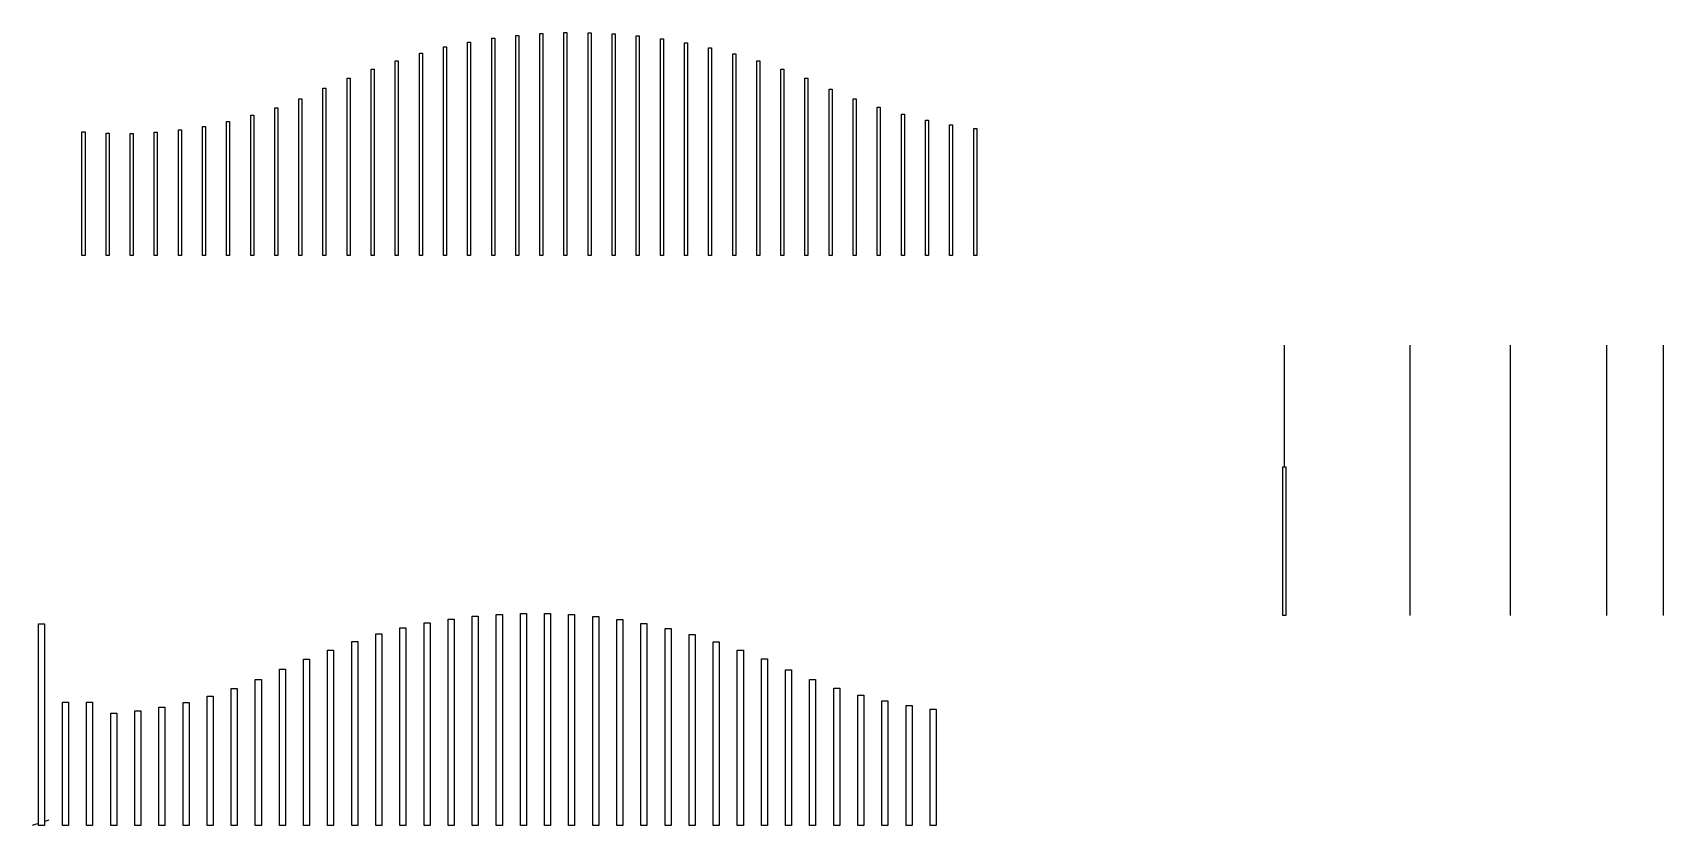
# Model space of a CAD drawing. Header units: millimetres. Extents: x -244126 to 368105, y -173968 to 259060.
# Drawn here: x -206206 to -179139, y -7092 to 6060 of the extents above; entities that cross this region are included whole.
import ezdxf

# ---------------------------------------------------------------- set-up
doc = ezdxf.new("R2010")
doc.units = ezdxf.units.MM
doc.header["$MEASUREMENT"] = 0
for name, color, linetype in [('000 - WIPEOUT', 250, 'Continuous'), ('002 - STRUCTURAL STEEL', 4, 'Continuous'), ('A04_TUBE SERIES', 7, 'Continuous')]:
    doc.layers.add(name, color=color, linetype=linetype)

# ---------------------------------------------------------------- blocks, each defined once
blk = doc.blocks.new('*U4056')
at = {"color": 0}
blk.add_wipeout([(-50, 1986), (50, 1986), (50, 0), (-50, 0)], dxfattribs=at).dxf.layer = '000 - WIPEOUT'
at = {"layer": '002 - STRUCTURAL STEEL', "color": 0, "linetype": 'ByBlock'}
blk.add_lwpolyline([(-50, 1986), (50, 1986), (50, 0), (-50, 0)], close=True, dxfattribs=at)
blk = doc.blocks.new('*U4057')
at = {"color": 0}
blk.add_wipeout([(-50, 2064), (50, 2064), (50, 0), (-50, 0)], dxfattribs=at).dxf.layer = '000 - WIPEOUT'
at = {"layer": '002 - STRUCTURAL STEEL', "color": 0, "linetype": 'ByBlock'}
blk.add_lwpolyline([(-50, 2064), (50, 2064), (50, 0), (-50, 0)], close=True, dxfattribs=at)
blk = doc.blocks.new('*U4058')
at = {"color": 0}
blk.add_wipeout([(-50, 2162), (50, 2162), (50, 0), (-50, 0)], dxfattribs=at).dxf.layer = '000 - WIPEOUT'
at = {"layer": '002 - STRUCTURAL STEEL', "color": 0, "linetype": 'ByBlock'}
blk.add_lwpolyline([(-50, 2162), (50, 2162), (50, 0), (-50, 0)], close=True, dxfattribs=at)
blk = doc.blocks.new('*U4059')
at = {"color": 0}
blk.add_wipeout([(-50, 2279), (50, 2279), (50, 0), (-50, 0)], dxfattribs=at).dxf.layer = '000 - WIPEOUT'
at = {"layer": '002 - STRUCTURAL STEEL', "color": 0, "linetype": 'ByBlock'}
blk.add_lwpolyline([(-50, 2279), (50, 2279), (50, 0), (-50, 0)], close=True, dxfattribs=at)
blk = doc.blocks.new('*U4039')
at = {"color": 0}
blk.add_wipeout([(-50, 2418), (50, 2418), (50, 0), (-50, 0)], dxfattribs=at).dxf.layer = '000 - WIPEOUT'
at = {"layer": '002 - STRUCTURAL STEEL', "color": 0, "linetype": 'ByBlock'}
blk.add_lwpolyline([(-50, 2418), (50, 2418), (50, 0), (-50, 0)], close=True, dxfattribs=at)
blk = doc.blocks.new('*U4060')
at = {"color": 0}
blk.add_wipeout([(-50, 2578), (50, 2578), (50, 0), (-50, 0)], dxfattribs=at).dxf.layer = '000 - WIPEOUT'
at = {"layer": '002 - STRUCTURAL STEEL', "color": 0, "linetype": 'ByBlock'}
blk.add_lwpolyline([(-50, 2578), (50, 2578), (50, 0), (-50, 0)], close=True, dxfattribs=at)
blk = doc.blocks.new('*U4061')
at = {"color": 0}
blk.add_wipeout([(-50, 2761), (50, 2761), (50, 0), (-50, 0)], dxfattribs=at).dxf.layer = '000 - WIPEOUT'
at = {"layer": '002 - STRUCTURAL STEEL', "color": 0, "linetype": 'ByBlock'}
blk.add_lwpolyline([(-50, 2761), (50, 2761), (50, 0), (-50, 0)], close=True, dxfattribs=at)
blk = doc.blocks.new('*U4052')
at = {"color": 0}
blk.add_wipeout([(-50, 2908), (50, 2908), (50, 0), (-50, 0)], dxfattribs=at).dxf.layer = '000 - WIPEOUT'
at = {"layer": '002 - STRUCTURAL STEEL', "color": 0, "linetype": 'ByBlock'}
blk.add_lwpolyline([(-50, 2908), (50, 2908), (50, 0), (-50, 0)], close=True, dxfattribs=at)
blk = doc.blocks.new('*U4053')
at = {"color": 0}
blk.add_wipeout([(-50, 3045), (50, 3045), (50, 0), (-50, 0)], dxfattribs=at).dxf.layer = '000 - WIPEOUT'
at = {"layer": '002 - STRUCTURAL STEEL', "color": 0, "linetype": 'ByBlock'}
blk.add_lwpolyline([(-50, 3045), (50, 3045), (50, 0), (-50, 0)], close=True, dxfattribs=at)
blk = doc.blocks.new('*U4054')
at = {"color": 0}
blk.add_wipeout([(-50, 3164), (50, 3164), (50, 0), (-50, 0)], dxfattribs=at).dxf.layer = '000 - WIPEOUT'
at = {"layer": '002 - STRUCTURAL STEEL', "color": 0, "linetype": 'ByBlock'}
blk.add_lwpolyline([(-50, 3164), (50, 3164), (50, 0), (-50, 0)], close=True, dxfattribs=at)
blk = doc.blocks.new('*U4055')
at = {"color": 0}
blk.add_wipeout([(-50, 3264), (50, 3264), (50, 0), (-50, 0)], dxfattribs=at).dxf.layer = '000 - WIPEOUT'
at = {"layer": '002 - STRUCTURAL STEEL', "color": 0, "linetype": 'ByBlock'}
blk.add_lwpolyline([(-50, 3264), (50, 3264), (50, 0), (-50, 0)], close=True, dxfattribs=at)
blk = doc.blocks.new('*U4047')
at = {"color": 0}
blk.add_wipeout([(-50, 3347), (50, 3347), (50, 0), (-50, 0)], dxfattribs=at).dxf.layer = '000 - WIPEOUT'
at = {"layer": '002 - STRUCTURAL STEEL', "color": 0, "linetype": 'ByBlock'}
blk.add_lwpolyline([(-50, 3347), (50, 3347), (50, 0), (-50, 0)], close=True, dxfattribs=at)
blk = doc.blocks.new('*U4048')
at = {"color": 0}
blk.add_wipeout([(-50, 3413), (50, 3413), (50, 0), (-50, 0)], dxfattribs=at).dxf.layer = '000 - WIPEOUT'
at = {"layer": '002 - STRUCTURAL STEEL', "color": 0, "linetype": 'ByBlock'}
blk.add_lwpolyline([(-50, 3413), (50, 3413), (50, 0), (-50, 0)], close=True, dxfattribs=at)
blk = doc.blocks.new('*U4049')
at = {"color": 0}
blk.add_wipeout([(-50, 3463), (50, 3463), (50, 0), (-50, 0)], dxfattribs=at).dxf.layer = '000 - WIPEOUT'
at = {"layer": '002 - STRUCTURAL STEEL', "color": 0, "linetype": 'ByBlock'}
blk.add_lwpolyline([(-50, 3463), (50, 3463), (50, 0), (-50, 0)], close=True, dxfattribs=at)
blk = doc.blocks.new('*U4050')
at = {"color": 0}
blk.add_wipeout([(-50, 3497), (50, 3497), (50, 0), (-50, 0)], dxfattribs=at).dxf.layer = '000 - WIPEOUT'
at = {"layer": '002 - STRUCTURAL STEEL', "color": 0, "linetype": 'ByBlock'}
blk.add_lwpolyline([(-50, 3497), (50, 3497), (50, 0), (-50, 0)], close=True, dxfattribs=at)
blk = doc.blocks.new('*U4051')
at = {"color": 0}
blk.add_wipeout([(-50, 3514), (50, 3514), (50, 0), (-50, 0)], dxfattribs=at).dxf.layer = '000 - WIPEOUT'
at = {"layer": '002 - STRUCTURAL STEEL', "color": 0, "linetype": 'ByBlock'}
blk.add_lwpolyline([(-50, 3514), (50, 3514), (50, 0), (-50, 0)], close=True, dxfattribs=at)
blk = doc.blocks.new('*U4042')
at = {"color": 0}
blk.add_wipeout([(-50, 3515), (50, 3515), (50, 0), (-50, 0)], dxfattribs=at).dxf.layer = '000 - WIPEOUT'
at = {"layer": '002 - STRUCTURAL STEEL', "color": 0, "linetype": 'ByBlock'}
blk.add_lwpolyline([(-50, 3515), (50, 3515), (50, 0), (-50, 0)], close=True, dxfattribs=at)
blk = doc.blocks.new('*U4043')
at = {"color": 0}
blk.add_wipeout([(-50, 3500), (50, 3500), (50, 0), (-50, 0)], dxfattribs=at).dxf.layer = '000 - WIPEOUT'
at = {"layer": '002 - STRUCTURAL STEEL', "color": 0, "linetype": 'ByBlock'}
blk.add_lwpolyline([(-50, 3500), (50, 3500), (50, 0), (-50, 0)], close=True, dxfattribs=at)
blk = doc.blocks.new('*U4044')
at = {"color": 0}
blk.add_wipeout([(-50, 3469), (50, 3469), (50, 0), (-50, 0)], dxfattribs=at).dxf.layer = '000 - WIPEOUT'
at = {"layer": '002 - STRUCTURAL STEEL', "color": 0, "linetype": 'ByBlock'}
blk.add_lwpolyline([(-50, 3469), (50, 3469), (50, 0), (-50, 0)], close=True, dxfattribs=at)
blk = doc.blocks.new('*U4045')
at = {"color": 0}
blk.add_wipeout([(-50, 3421), (50, 3421), (50, 0), (-50, 0)], dxfattribs=at).dxf.layer = '000 - WIPEOUT'
at = {"layer": '002 - STRUCTURAL STEEL', "color": 0, "linetype": 'ByBlock'}
blk.add_lwpolyline([(-50, 3421), (50, 3421), (50, 0), (-50, 0)], close=True, dxfattribs=at)
blk = doc.blocks.new('*U4046')
at = {"color": 0}
blk.add_wipeout([(-50, 3358), (50, 3358), (50, 0), (-50, 0)], dxfattribs=at).dxf.layer = '000 - WIPEOUT'
at = {"layer": '002 - STRUCTURAL STEEL', "color": 0, "linetype": 'ByBlock'}
blk.add_lwpolyline([(-50, 3358), (50, 3358), (50, 0), (-50, 0)], close=True, dxfattribs=at)
blk = doc.blocks.new('*U4027')
at = {"color": 0}
blk.add_wipeout([(-50, 3277), (50, 3277), (50, 0), (-50, 0)], dxfattribs=at).dxf.layer = '000 - WIPEOUT'
at = {"layer": '002 - STRUCTURAL STEEL', "color": 0, "linetype": 'ByBlock'}
blk.add_lwpolyline([(-50, 3277), (50, 3277), (50, 0), (-50, 0)], close=True, dxfattribs=at)
blk = doc.blocks.new('*U4028')
at = {"color": 0}
blk.add_wipeout([(-50, 3177), (50, 3177), (50, 0), (-50, 0)], dxfattribs=at).dxf.layer = '000 - WIPEOUT'
at = {"layer": '002 - STRUCTURAL STEEL', "color": 0, "linetype": 'ByBlock'}
blk.add_lwpolyline([(-50, 3177), (50, 3177), (50, 0), (-50, 0)], close=True, dxfattribs=at)
blk = doc.blocks.new('*U4029')
at = {"color": 0}
blk.add_wipeout([(-50, 3049), (50, 3049), (50, 0), (-50, 0)], dxfattribs=at).dxf.layer = '000 - WIPEOUT'
at = {"layer": '002 - STRUCTURAL STEEL', "color": 0, "linetype": 'ByBlock'}
blk.add_lwpolyline([(-50, 3049), (50, 3049), (50, 0), (-50, 0)], close=True, dxfattribs=at)
blk = doc.blocks.new('*U4030')
at = {"color": 0}
blk.add_wipeout([(-50, 2909), (50, 2909), (50, 0), (-50, 0)], dxfattribs=at).dxf.layer = '000 - WIPEOUT'
at = {"layer": '002 - STRUCTURAL STEEL', "color": 0, "linetype": 'ByBlock'}
blk.add_lwpolyline([(-50, 2909), (50, 2909), (50, 0), (-50, 0)], close=True, dxfattribs=at)
blk = doc.blocks.new('*U4038')
at = {"color": 0}
blk.add_wipeout([(-50, 2757), (50, 2757), (50, 0), (-50, 0)], dxfattribs=at).dxf.layer = '000 - WIPEOUT'
at = {"layer": '002 - STRUCTURAL STEEL', "color": 0, "linetype": 'ByBlock'}
blk.add_lwpolyline([(-50, 2757), (50, 2757), (50, 0), (-50, 0)], close=True, dxfattribs=at)
blk = doc.blocks.new('*U4062')
at = {"color": 0}
blk.add_wipeout([(-50, 2593), (50, 2593), (50, 0), (-50, 0)], dxfattribs=at).dxf.layer = '000 - WIPEOUT'
at = {"layer": '002 - STRUCTURAL STEEL', "color": 0, "linetype": 'ByBlock'}
blk.add_lwpolyline([(-50, 2593), (50, 2593), (50, 0), (-50, 0)], close=True, dxfattribs=at)
blk = doc.blocks.new('*U4040')
at = {"color": 0}
blk.add_wipeout([(-50, 2269), (50, 2269), (50, 0), (-50, 0)], dxfattribs=at).dxf.layer = '000 - WIPEOUT'
at = {"layer": '002 - STRUCTURAL STEEL', "color": 0, "linetype": 'ByBlock'}
blk.add_lwpolyline([(-50, 2269), (50, 2269), (50, 0), (-50, 0)], close=True, dxfattribs=at)
blk = doc.blocks.new('*U4041')
at = {"color": 0}
blk.add_wipeout([(-50, 2144), (50, 2144), (50, 0), (-50, 0)], dxfattribs=at).dxf.layer = '000 - WIPEOUT'
at = {"layer": '002 - STRUCTURAL STEEL', "color": 0, "linetype": 'ByBlock'}
blk.add_lwpolyline([(-50, 2144), (50, 2144), (50, 0), (-50, 0)], close=True, dxfattribs=at)
blk = doc.blocks.new('*U4034')
at = {"color": 0}
blk.add_wipeout([(-50, 2041), (50, 2041), (50, 0), (-50, 0)], dxfattribs=at).dxf.layer = '000 - WIPEOUT'
at = {"layer": '002 - STRUCTURAL STEEL', "color": 0, "linetype": 'ByBlock'}
blk.add_lwpolyline([(-50, 2041), (50, 2041), (50, 0), (-50, 0)], close=True, dxfattribs=at)
blk = doc.blocks.new('*U4014')
at = {"color": 0}
blk.add_wipeout([(-50, 1960), (50, 1960), (50, 0), (-50, 0)], dxfattribs=at).dxf.layer = '000 - WIPEOUT'
at = {"layer": '002 - STRUCTURAL STEEL', "color": 0, "linetype": 'ByBlock'}
blk.add_lwpolyline([(-50, 1960), (50, 1960), (50, 0), (-50, 0)], close=True, dxfattribs=at)
blk = doc.blocks.new('*U4035')
at = {"color": 0}
blk.add_wipeout([(-50, 1901), (50, 1901), (50, 0), (-50, 0)], dxfattribs=at).dxf.layer = '000 - WIPEOUT'
at = {"layer": '002 - STRUCTURAL STEEL', "color": 0, "linetype": 'ByBlock'}
blk.add_lwpolyline([(-50, 1901), (50, 1901), (50, 0), (-50, 0)], close=True, dxfattribs=at)
blk = doc.blocks.new('*U4036')
at = {"color": 0}
blk.add_wipeout([(-50, 1862), (50, 1862), (50, 0), (-50, 0)], dxfattribs=at).dxf.layer = '000 - WIPEOUT'
at = {"layer": '002 - STRUCTURAL STEEL', "color": 0, "linetype": 'ByBlock'}
blk.add_lwpolyline([(-50, 1862), (50, 1862), (50, 0), (-50, 0)], close=True, dxfattribs=at)
blk = doc.blocks.new('*U4037')
at = {"color": 0}
blk.add_wipeout([(-50, 2043), (50, 2043), (50, 0), (-50, 0)], dxfattribs=at).dxf.layer = '000 - WIPEOUT'
at = {"layer": '002 - STRUCTURAL STEEL', "color": 0, "linetype": 'ByBlock'}
blk.add_lwpolyline([(-50, 2043), (50, 2043), (50, 0), (-50, 0)], close=True, dxfattribs=at)
blk = doc.blocks.new('*U4031')
at = {"color": 0}
blk.add_wipeout([(-50, 2045), (50, 2045), (50, 0), (-50, 0)], dxfattribs=at).dxf.layer = '000 - WIPEOUT'
at = {"layer": '002 - STRUCTURAL STEEL', "color": 0, "linetype": 'ByBlock'}
blk.add_lwpolyline([(-50, 2045), (50, 2045), (50, 0), (-50, 0)], close=True, dxfattribs=at)
blk = doc.blocks.new('*U4032')
at = {"color": 0}
blk.add_wipeout([(-50, 1927), (50, 1927), (50, 0), (-50, 0)], dxfattribs=at).dxf.layer = '000 - WIPEOUT'
at = {"layer": '002 - STRUCTURAL STEEL', "color": 0, "linetype": 'ByBlock'}
blk.add_lwpolyline([(-50, 1927), (50, 1927), (50, 0), (-50, 0)], close=True, dxfattribs=at)
blk = doc.blocks.new('*U4033')
at = {"color": 0}
blk.add_wipeout([(-50, 3341), (50, 3341), (50, 0), (-50, 0)], dxfattribs=at).dxf.layer = '000 - WIPEOUT'
at = {"layer": '002 - STRUCTURAL STEEL', "color": 0, "linetype": 'ByBlock'}
blk.add_lwpolyline([(-50, 3341), (50, 3341), (50, 0), (-50, 0)], close=True, dxfattribs=at)
blk = doc.blocks.new('*U4063')
at = {"color": 0}
blk.add_wipeout([(-25, 2171), (25, 2171), (25, 0), (-25, 0)], dxfattribs=at).dxf.layer = '000 - WIPEOUT'
at = {"layer": '002 - STRUCTURAL STEEL', "color": 0, "linetype": 'ByBlock'}
blk.add_lwpolyline([(-25, 2171), (25, 2171), (25, 0), (-25, 0)], close=True, dxfattribs=at)
blk = doc.blocks.new('*U4064')
at = {"color": 0}
blk.add_wipeout([(-25, 2249), (25, 2249), (25, 0), (-25, 0)], dxfattribs=at).dxf.layer = '000 - WIPEOUT'
at = {"layer": '002 - STRUCTURAL STEEL', "color": 0, "linetype": 'ByBlock'}
blk.add_lwpolyline([(-25, 2249), (25, 2249), (25, 0), (-25, 0)], close=True, dxfattribs=at)
blk = doc.blocks.new('*U4065')
at = {"color": 0}
blk.add_wipeout([(-25, 2347), (25, 2347), (25, 0), (-25, 0)], dxfattribs=at).dxf.layer = '000 - WIPEOUT'
at = {"layer": '002 - STRUCTURAL STEEL', "color": 0, "linetype": 'ByBlock'}
blk.add_lwpolyline([(-25, 2347), (25, 2347), (25, 0), (-25, 0)], close=True, dxfattribs=at)
blk = doc.blocks.new('*U4066')
at = {"color": 0}
blk.add_wipeout([(-25, 2464), (25, 2464), (25, 0), (-25, 0)], dxfattribs=at).dxf.layer = '000 - WIPEOUT'
at = {"layer": '002 - STRUCTURAL STEEL', "color": 0, "linetype": 'ByBlock'}
blk.add_lwpolyline([(-25, 2464), (25, 2464), (25, 0), (-25, 0)], close=True, dxfattribs=at)
blk = doc.blocks.new('*U4067')
at = {"color": 0}
blk.add_wipeout([(-25, 2603), (25, 2603), (25, 0), (-25, 0)], dxfattribs=at).dxf.layer = '000 - WIPEOUT'
at = {"layer": '002 - STRUCTURAL STEEL', "color": 0, "linetype": 'ByBlock'}
blk.add_lwpolyline([(-25, 2603), (25, 2603), (25, 0), (-25, 0)], close=True, dxfattribs=at)
blk = doc.blocks.new('*U4068')
at = {"color": 0}
blk.add_wipeout([(-25, 2763), (25, 2763), (25, 0), (-25, 0)], dxfattribs=at).dxf.layer = '000 - WIPEOUT'
at = {"layer": '002 - STRUCTURAL STEEL', "color": 0, "linetype": 'ByBlock'}
blk.add_lwpolyline([(-25, 2763), (25, 2763), (25, 0), (-25, 0)], close=True, dxfattribs=at)
blk = doc.blocks.new('*U4069')
at = {"color": 0}
blk.add_wipeout([(-25, 2946), (25, 2946), (25, 0), (-25, 0)], dxfattribs=at).dxf.layer = '000 - WIPEOUT'
at = {"layer": '002 - STRUCTURAL STEEL', "color": 0, "linetype": 'ByBlock'}
blk.add_lwpolyline([(-25, 2946), (25, 2946), (25, 0), (-25, 0)], close=True, dxfattribs=at)
blk = doc.blocks.new('*U4070')
at = {"color": 0}
blk.add_wipeout([(-25, 3093), (25, 3093), (25, 0), (-25, 0)], dxfattribs=at).dxf.layer = '000 - WIPEOUT'
at = {"layer": '002 - STRUCTURAL STEEL', "color": 0, "linetype": 'ByBlock'}
blk.add_lwpolyline([(-25, 3093), (25, 3093), (25, 0), (-25, 0)], close=True, dxfattribs=at)
blk = doc.blocks.new('*U4071')
at = {"color": 0}
blk.add_wipeout([(-25, 3230), (25, 3230), (25, 0), (-25, 0)], dxfattribs=at).dxf.layer = '000 - WIPEOUT'
at = {"layer": '002 - STRUCTURAL STEEL', "color": 0, "linetype": 'ByBlock'}
blk.add_lwpolyline([(-25, 3230), (25, 3230), (25, 0), (-25, 0)], close=True, dxfattribs=at)
blk = doc.blocks.new('*U4072')
at = {"color": 0}
blk.add_wipeout([(-25, 3349), (25, 3349), (25, 0), (-25, 0)], dxfattribs=at).dxf.layer = '000 - WIPEOUT'
at = {"layer": '002 - STRUCTURAL STEEL', "color": 0, "linetype": 'ByBlock'}
blk.add_lwpolyline([(-25, 3349), (25, 3349), (25, 0), (-25, 0)], close=True, dxfattribs=at)
blk = doc.blocks.new('*U4073')
at = {"color": 0}
blk.add_wipeout([(-25, 3449), (25, 3449), (25, 0), (-25, 0)], dxfattribs=at).dxf.layer = '000 - WIPEOUT'
at = {"layer": '002 - STRUCTURAL STEEL', "color": 0, "linetype": 'ByBlock'}
blk.add_lwpolyline([(-25, 3449), (25, 3449), (25, 0), (-25, 0)], close=True, dxfattribs=at)
blk = doc.blocks.new('*U4074')
at = {"color": 0}
blk.add_wipeout([(-25, 3532), (25, 3532), (25, 0), (-25, 0)], dxfattribs=at).dxf.layer = '000 - WIPEOUT'
at = {"layer": '002 - STRUCTURAL STEEL', "color": 0, "linetype": 'ByBlock'}
blk.add_lwpolyline([(-25, 3532), (25, 3532), (25, 0), (-25, 0)], close=True, dxfattribs=at)
blk = doc.blocks.new('*U4075')
at = {"color": 0}
blk.add_wipeout([(-25, 3598), (25, 3598), (25, 0), (-25, 0)], dxfattribs=at).dxf.layer = '000 - WIPEOUT'
at = {"layer": '002 - STRUCTURAL STEEL', "color": 0, "linetype": 'ByBlock'}
blk.add_lwpolyline([(-25, 3598), (25, 3598), (25, 0), (-25, 0)], close=True, dxfattribs=at)
blk = doc.blocks.new('*U4076')
at = {"color": 0}
blk.add_wipeout([(-25, 3648), (25, 3648), (25, 0), (-25, 0)], dxfattribs=at).dxf.layer = '000 - WIPEOUT'
at = {"layer": '002 - STRUCTURAL STEEL', "color": 0, "linetype": 'ByBlock'}
blk.add_lwpolyline([(-25, 3648), (25, 3648), (25, 0), (-25, 0)], close=True, dxfattribs=at)
blk = doc.blocks.new('*U4077')
at = {"color": 0}
blk.add_wipeout([(-25, 3682), (25, 3682), (25, 0), (-25, 0)], dxfattribs=at).dxf.layer = '000 - WIPEOUT'
at = {"layer": '002 - STRUCTURAL STEEL', "color": 0, "linetype": 'ByBlock'}
blk.add_lwpolyline([(-25, 3682), (25, 3682), (25, 0), (-25, 0)], close=True, dxfattribs=at)
blk = doc.blocks.new('*U4078')
at = {"color": 0}
blk.add_wipeout([(-25, 3699), (25, 3699), (25, 0), (-25, 0)], dxfattribs=at).dxf.layer = '000 - WIPEOUT'
at = {"layer": '002 - STRUCTURAL STEEL', "color": 0, "linetype": 'ByBlock'}
blk.add_lwpolyline([(-25, 3699), (25, 3699), (25, 0), (-25, 0)], close=True, dxfattribs=at)
blk = doc.blocks.new('*U4079')
at = {"color": 0}
blk.add_wipeout([(-25, 3700), (25, 3700), (25, 0), (-25, 0)], dxfattribs=at).dxf.layer = '000 - WIPEOUT'
at = {"layer": '002 - STRUCTURAL STEEL', "color": 0, "linetype": 'ByBlock'}
blk.add_lwpolyline([(-25, 3700), (25, 3700), (25, 0), (-25, 0)], close=True, dxfattribs=at)
blk = doc.blocks.new('*U4080')
at = {"color": 0}
blk.add_wipeout([(-25, 3685), (25, 3685), (25, 0), (-25, 0)], dxfattribs=at).dxf.layer = '000 - WIPEOUT'
at = {"layer": '002 - STRUCTURAL STEEL', "color": 0, "linetype": 'ByBlock'}
blk.add_lwpolyline([(-25, 3685), (25, 3685), (25, 0), (-25, 0)], close=True, dxfattribs=at)
blk = doc.blocks.new('*U4081')
at = {"color": 0}
blk.add_wipeout([(-25, 3654), (25, 3654), (25, 0), (-25, 0)], dxfattribs=at).dxf.layer = '000 - WIPEOUT'
at = {"layer": '002 - STRUCTURAL STEEL', "color": 0, "linetype": 'ByBlock'}
blk.add_lwpolyline([(-25, 3654), (25, 3654), (25, 0), (-25, 0)], close=True, dxfattribs=at)
blk = doc.blocks.new('*U4082')
at = {"color": 0}
blk.add_wipeout([(-25, 3606), (25, 3606), (25, 0), (-25, 0)], dxfattribs=at).dxf.layer = '000 - WIPEOUT'
at = {"layer": '002 - STRUCTURAL STEEL', "color": 0, "linetype": 'ByBlock'}
blk.add_lwpolyline([(-25, 3606), (25, 3606), (25, 0), (-25, 0)], close=True, dxfattribs=at)
blk = doc.blocks.new('*U4083')
at = {"color": 0}
blk.add_wipeout([(-25, 3543), (25, 3543), (25, 0), (-25, 0)], dxfattribs=at).dxf.layer = '000 - WIPEOUT'
at = {"layer": '002 - STRUCTURAL STEEL', "color": 0, "linetype": 'ByBlock'}
blk.add_lwpolyline([(-25, 3543), (25, 3543), (25, 0), (-25, 0)], close=True, dxfattribs=at)
blk = doc.blocks.new('*U4084')
at = {"color": 0}
blk.add_wipeout([(-25, 3462), (25, 3462), (25, 0), (-25, 0)], dxfattribs=at).dxf.layer = '000 - WIPEOUT'
at = {"layer": '002 - STRUCTURAL STEEL', "color": 0, "linetype": 'ByBlock'}
blk.add_lwpolyline([(-25, 3462), (25, 3462), (25, 0), (-25, 0)], close=True, dxfattribs=at)
blk = doc.blocks.new('*U4085')
at = {"color": 0}
blk.add_wipeout([(-25, 3362), (25, 3362), (25, 0), (-25, 0)], dxfattribs=at).dxf.layer = '000 - WIPEOUT'
at = {"layer": '002 - STRUCTURAL STEEL', "color": 0, "linetype": 'ByBlock'}
blk.add_lwpolyline([(-25, 3362), (25, 3362), (25, 0), (-25, 0)], close=True, dxfattribs=at)
blk = doc.blocks.new('*U4086')
at = {"color": 0}
blk.add_wipeout([(-25, 3234), (25, 3234), (25, 0), (-25, 0)], dxfattribs=at).dxf.layer = '000 - WIPEOUT'
at = {"layer": '002 - STRUCTURAL STEEL', "color": 0, "linetype": 'ByBlock'}
blk.add_lwpolyline([(-25, 3234), (25, 3234), (25, 0), (-25, 0)], close=True, dxfattribs=at)
blk = doc.blocks.new('*U4087')
at = {"color": 0}
blk.add_wipeout([(-25, 3094), (25, 3094), (25, 0), (-25, 0)], dxfattribs=at).dxf.layer = '000 - WIPEOUT'
at = {"layer": '002 - STRUCTURAL STEEL', "color": 0, "linetype": 'ByBlock'}
blk.add_lwpolyline([(-25, 3094), (25, 3094), (25, 0), (-25, 0)], close=True, dxfattribs=at)
blk = doc.blocks.new('*U4088')
at = {"color": 0}
blk.add_wipeout([(-25, 2942), (25, 2942), (25, 0), (-25, 0)], dxfattribs=at).dxf.layer = '000 - WIPEOUT'
at = {"layer": '002 - STRUCTURAL STEEL', "color": 0, "linetype": 'ByBlock'}
blk.add_lwpolyline([(-25, 2942), (25, 2942), (25, 0), (-25, 0)], close=True, dxfattribs=at)
blk = doc.blocks.new('*U4089')
at = {"color": 0}
blk.add_wipeout([(-25, 2778), (25, 2778), (25, 0), (-25, 0)], dxfattribs=at).dxf.layer = '000 - WIPEOUT'
at = {"layer": '002 - STRUCTURAL STEEL', "color": 0, "linetype": 'ByBlock'}
blk.add_lwpolyline([(-25, 2778), (25, 2778), (25, 0), (-25, 0)], close=True, dxfattribs=at)
blk = doc.blocks.new('*U4090')
at = {"color": 0}
blk.add_wipeout([(-25, 2454), (25, 2454), (25, 0), (-25, 0)], dxfattribs=at).dxf.layer = '000 - WIPEOUT'
at = {"layer": '002 - STRUCTURAL STEEL', "color": 0, "linetype": 'ByBlock'}
blk.add_lwpolyline([(-25, 2454), (25, 2454), (25, 0), (-25, 0)], close=True, dxfattribs=at)
blk = doc.blocks.new('*U4091')
at = {"color": 0}
blk.add_wipeout([(-25, 2329), (25, 2329), (25, 0), (-25, 0)], dxfattribs=at).dxf.layer = '000 - WIPEOUT'
at = {"layer": '002 - STRUCTURAL STEEL', "color": 0, "linetype": 'ByBlock'}
blk.add_lwpolyline([(-25, 2329), (25, 2329), (25, 0), (-25, 0)], close=True, dxfattribs=at)
blk = doc.blocks.new('*U4092')
at = {"color": 0}
blk.add_wipeout([(-25, 2226), (25, 2226), (25, 0), (-25, 0)], dxfattribs=at).dxf.layer = '000 - WIPEOUT'
at = {"layer": '002 - STRUCTURAL STEEL', "color": 0, "linetype": 'ByBlock'}
blk.add_lwpolyline([(-25, 2226), (25, 2226), (25, 0), (-25, 0)], close=True, dxfattribs=at)
blk = doc.blocks.new('*U4093')
at = {"color": 0}
blk.add_wipeout([(-25, 2145), (25, 2145), (25, 0), (-25, 0)], dxfattribs=at).dxf.layer = '000 - WIPEOUT'
at = {"layer": '002 - STRUCTURAL STEEL', "color": 0, "linetype": 'ByBlock'}
blk.add_lwpolyline([(-25, 2145), (25, 2145), (25, 0), (-25, 0)], close=True, dxfattribs=at)
blk = doc.blocks.new('*U4094')
at = {"color": 0}
blk.add_wipeout([(-25, 2086), (25, 2086), (25, 0), (-25, 0)], dxfattribs=at).dxf.layer = '000 - WIPEOUT'
at = {"layer": '002 - STRUCTURAL STEEL', "color": 0, "linetype": 'ByBlock'}
blk.add_lwpolyline([(-25, 2086), (25, 2086), (25, 0), (-25, 0)], close=True, dxfattribs=at)
blk = doc.blocks.new('*U4095')
at = {"color": 0}
blk.add_wipeout([(-25, 2047), (25, 2047), (25, 0), (-25, 0)], dxfattribs=at).dxf.layer = '000 - WIPEOUT'
at = {"layer": '002 - STRUCTURAL STEEL', "color": 0, "linetype": 'ByBlock'}
blk.add_lwpolyline([(-25, 2047), (25, 2047), (25, 0), (-25, 0)], close=True, dxfattribs=at)
blk = doc.blocks.new('*U4096')
at = {"color": 0}
blk.add_wipeout([(-25, 2028), (25, 2028), (25, 0), (-25, 0)], dxfattribs=at).dxf.layer = '000 - WIPEOUT'
at = {"layer": '002 - STRUCTURAL STEEL', "color": 0, "linetype": 'ByBlock'}
blk.add_lwpolyline([(-25, 2028), (25, 2028), (25, 0), (-25, 0)], close=True, dxfattribs=at)
blk = doc.blocks.new('*U4097')
at = {"color": 0}
blk.add_wipeout([(-25, 2030), (25, 2030), (25, 0), (-25, 0)], dxfattribs=at).dxf.layer = '000 - WIPEOUT'
at = {"layer": '002 - STRUCTURAL STEEL', "color": 0, "linetype": 'ByBlock'}
blk.add_lwpolyline([(-25, 2030), (25, 2030), (25, 0), (-25, 0)], close=True, dxfattribs=at)
blk = doc.blocks.new('*U4098')
at = {"color": 0}
blk.add_wipeout([(-25, 2112), (25, 2112), (25, 0), (-25, 0)], dxfattribs=at).dxf.layer = '000 - WIPEOUT'
at = {"layer": '002 - STRUCTURAL STEEL', "color": 0, "linetype": 'ByBlock'}
blk.add_lwpolyline([(-25, 2112), (25, 2112), (25, 0), (-25, 0)], close=True, dxfattribs=at)
blk = doc.blocks.new('*U4099')
at = {"color": 0}
blk.add_wipeout([(-25, 2052), (25, 2052), (25, 0), (-25, 0)], dxfattribs=at).dxf.layer = '000 - WIPEOUT'
at = {"layer": '002 - STRUCTURAL STEEL', "color": 0, "linetype": 'ByBlock'}
blk.add_lwpolyline([(-25, 2052), (25, 2052), (25, 0), (-25, 0)], close=True, dxfattribs=at)

msp = doc.modelspace()

# ---------------------------------------------------------------- linework, layer by layer
at = {"color": 3, "linetype": 'ByBlock'}
for p, q in [((-185428.1986, -3607.62707), (-185428.1986, 872.99211)), ((-183343.34512, -3607.62707), (-183343.34512, 872.99211)), ((-181675.46317, -3607.62707), (-181675.46317, 872.99211)), ((-180077.07568, -3607.62707), (-180077.07568, 872.99211)), ((-179138.89153, -3607.62707), (-179138.89153, 872.99211)), ((-206205.83302, -7090.76787), (-205931.19329, -6998.23003))]:
    msp.add_line(p, q, dxfattribs=at)

# ---------------------------------------------------------------- block references
at = {"layer": 'A04_TUBE SERIES', "color": 1, "linetype": 'ByBlock'}
for name, p in [('*U4082', (-198561.35285, 2360.16496)), ('*U4081', (-198161.35285, 2360.16496)), ('*U4080', (-197761.35285, 2360.16496)), ('*U4079', (-197361.35285, 2360.16496)), ('*U4078', (-196961.35285, 2360.16496)), ('*U4077', (-196561.35285, 2360.16496)), ('*U4076', (-196161.35285, 2360.16496)), ('*U4075', (-195761.35285, 2360.16496)), ('*U4085', (-199761.35285, 2360.16496)), ('*U4084', (-199361.35285, 2360.16496)), ('*U4083', (-198961.35285, 2360.16496)), ('*U4074', (-195361.35285, 2360.16496)), ('*U4073', (-194961.35285, 2360.16496)), ('*U4072', (-194561.35285, 2360.16496)), ('*U4087', (-200561.35285, 2360.16496)), ('*U4086', (-200161.35285, 2360.16496)), ('*U4071', (-194161.35285, 2360.16496)), ('*U4070', (-193761.35285, 2360.16496)), ('*U4088', (-200961.35285, 2360.16496)), ('*U4069', (-193361.35285, 2360.16496)), ('*U4067', (-201761.35285, 2360.16496)), ('*U4089', (-201361.35285, 2360.16496)), ('*U4068', (-192961.35285, 2360.16496)), ('*U4067', (-192561.35285, 2360.16496)), ('*U4091', (-202561.35285, 2360.16496)), ('*U4090', (-202161.35285, 2360.16496)), ('*U4066', (-192161.35285, 2360.16496)), ('*U4065', (-191761.35285, 2360.16496)), ('*U4064', (-191361.35285, 2360.16496)), ('*U4099', (-205361.35285, 2360.16496)), ('*U4097', (-204961.35285, 2360.16496)), ('*U4096', (-204561.35285, 2360.16496)), ('*U4095', (-204161.35285, 2360.16496)), ('*U4094', (-203761.35285, 2360.16496)), ('*U4093', (-203361.35285, 2360.16496)), ('*U4092', (-202961.35285, 2360.16496)), ('*U4063', (-190961.35285, 2360.16496)), ('*U4098', (-190561.35285, 2360.16496)), ('*U4046', (-199659.53412, -7092.06165)), ('*U4045', (-199259.53412, -7092.06165)), ('*U4044', (-198859.53412, -7092.06165)), ('*U4043', (-198459.53412, -7092.06165)), ('*U4042', (-198059.53412, -7092.06165)), ('*U4051', (-197659.53412, -7092.06165)), ('*U4050', (-197259.53412, -7092.06165)), ('*U4049', (-196859.53412, -7092.06165)), ('*U4048', (-196459.53412, -7092.06165)), ('*U4047', (-196059.53412, -7092.06165)), ('*U4029', (-200859.53412, -7092.06165)), ('*U4028', (-200459.53412, -7092.06165)), ('*U4027', (-200059.53412, -7092.06165)), ('*U4055', (-195659.53412, -7092.06165)), ('*U4054', (-195259.53412, -7092.06165)), ('*U4053', (-194859.53412, -7092.06165)), ('*U4030', (-201259.53412, -7092.06165)), ('*U4052', (-194459.53412, -7092.06165)), ('*U4062', (-202059.53412, -7092.06165)), ('*U4038', (-201659.53412, -7092.06165)), ('*U4061', (-194059.53412, -7092.06165)), ('*U4060', (-193659.53412, -7092.06165)), ('*U4040', (-202859.53412, -7092.06165)), ('*U4039', (-202459.53412, -7092.06165)), ('*U4039', (-193259.53412, -7092.06165)), ('*U4059', (-192859.53412, -7092.06165)), ('*U4031', (-205659.53412, -7092.06165)), ('*U4037', (-205259.53412, -7092.06165)), ('*U4014', (-204059.53412, -7092.06165)), ('*U4034', (-203659.53412, -7092.06165)), ('*U4041', (-203259.53412, -7092.06165)), ('*U4058', (-192459.53412, -7092.06165)), ('*U4057', (-192059.53412, -7092.06165)), ('*U4056', (-191659.53412, -7092.06165)), ('*U4036', (-204859.53412, -7092.06165)), ('*U4035', (-204459.53412, -7092.06165)), ('*U4032', (-191259.53412, -7092.06165))]:
    msp.add_blockref(name, p, dxfattribs=at)

# ---------------------------------------------------------------- next in the draw order: block references
for name, p in [('*U4066', (-185428.1986, -3607.62707)), ('*U4033', (-206059.53412, -7092.06165))]:
    msp.add_blockref(name, p, dxfattribs=at)

doc.saveas('drawing.dxf')
